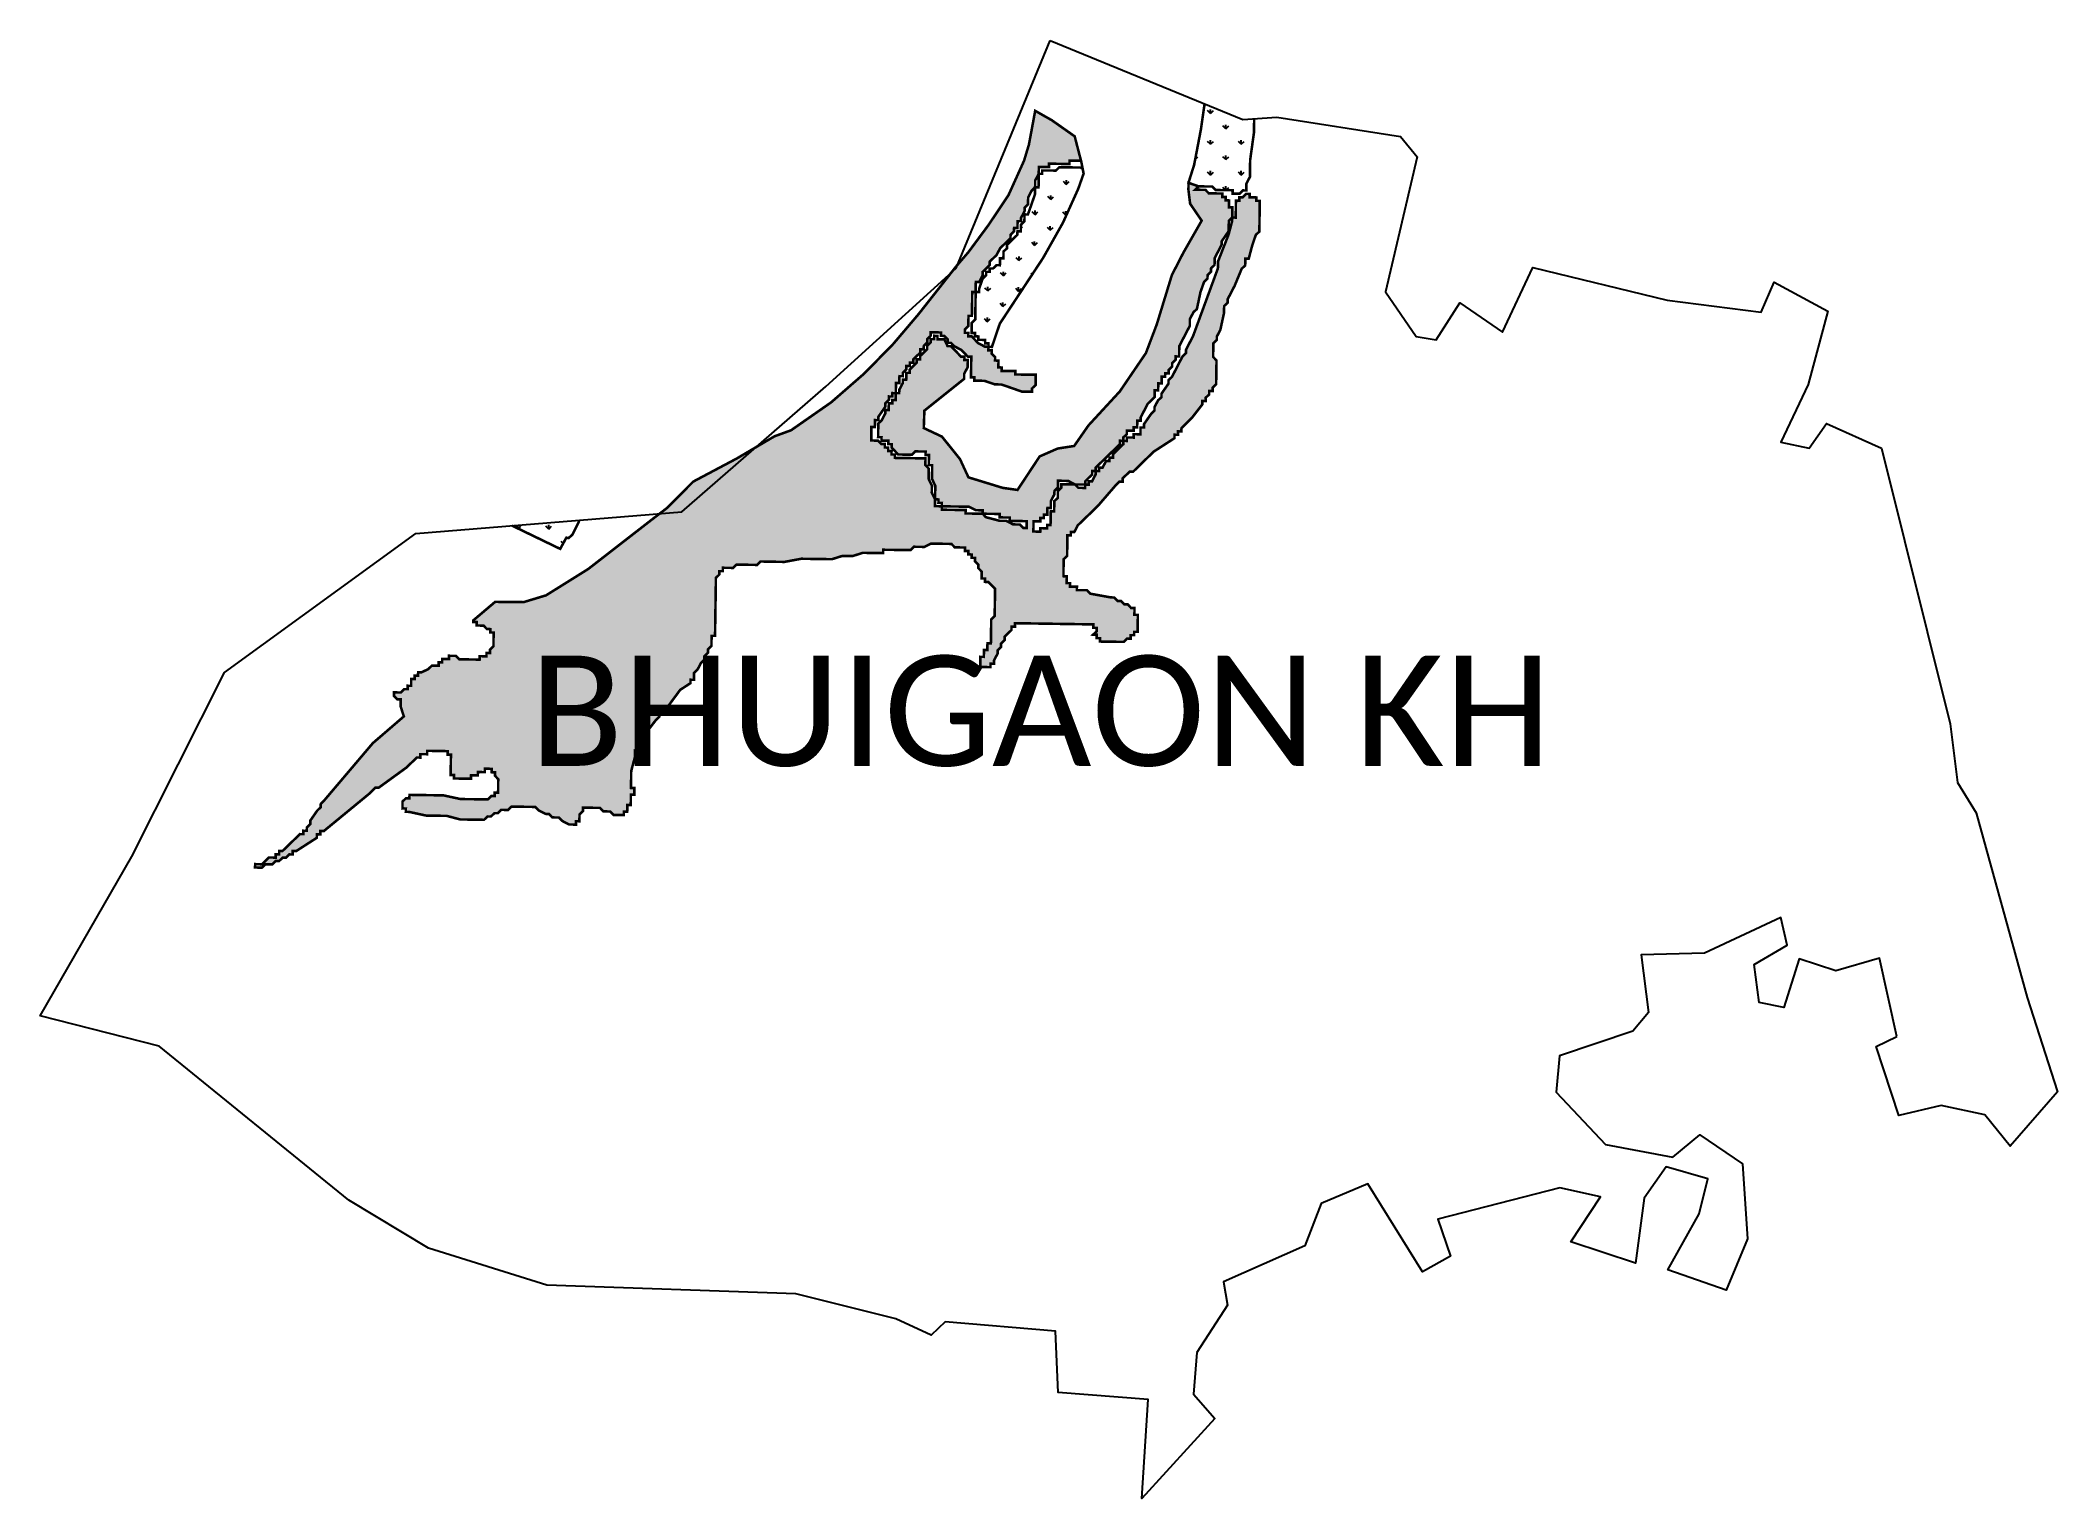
# Model space of a CAD drawing. Header units: metres. Extents: x 264827 to 267181, y 2144719 to 2146420.
import ezdxf

# ---------------------------------------------------------------- set-up
doc = ezdxf.new("R2010")
doc.units = ezdxf.units.M
for name, color, linetype in [('MANGROOVES', 112, 'Continuous'), ('village', 3, 'Continuous'), ('VILLAGE NAME', 250, 'Continuous')]:
    doc.layers.add(name, color=color, linetype=linetype)
doc.styles.get("Standard").update_dxf_attribs({"font": 'simplex.shx'})

msp = doc.modelspace()

# ---------------------------------------------------------------- texts
at = {"layer": 'VILLAGE NAME', "insert": (265398.2, 2145702.5), "char_height": 128.647, "attachment_point": 1}
msp.add_mtext_dynamic_manual_height_columns('{\\fCalibri|b0|i0|c0|p34;BHUIGAON KH}', width=1668.041, gutter_width=643.2, heights=[0], dxfattribs=at)

# ---------------------------------------------------------------- hatches: boundary and pattern name
at = {"layer": 'MANGROOVES'}
h = msp.add_hatch(dxfattribs=at)
h.set_pattern_fill('GRASS', color=256)
h.paths.add_polyline_path([(266243.5, 2146312.7), (266243.6, 2146320.6), (266243.8, 2146328.8), (266230.6, 2146328), (266185.9, 2146346.3), (266181.6, 2146316.5), (266173.7, 2146275.1), (266167.1, 2146254.2), (266179, 2146250), (266183, 2146250), (266186.9, 2146249.9), (266190.9, 2146249.9), (266194.9, 2146249.8), (266198.8, 2146245.8), (266206.7, 2146245.6), (266210.7, 2146245.6), (266218.7, 2146245.5), (266218.6, 2146241.5), (266222.6, 2146241.4), (266226.6, 2146241.4), (266230.6, 2146245.3), (266234.6, 2146245.2), (266234.6, 2146249.2), (266234.7, 2146253.2), (266238.8, 2146261.1), (266239, 2146273), (266239, 2146277), (266239.1, 2146281)])
h = msp.add_hatch(dxfattribs=at)
h.set_pattern_fill('GRASS', color=256, angle=-0.85013)
h.paths.add_polyline_path([(265867.5, 2145892.8), (265867.7, 2145900.7), (265863.8, 2145908.8), (265864, 2145920.7), (265860.1, 2145924.7), (265860.1, 2145928.7), (265860.2, 2145932.7), (265856.2, 2145932.7), (265852.2, 2145932.8), (265848.3, 2145932.8), (265844.3, 2145932.9), (265840.3, 2145933), (265836.3, 2145933), (265832.4, 2145933.1), (265828.4, 2145933.1), (265824.4, 2145933.2), (265824.5, 2145937.2), (265820.5, 2145937.2), (265820.6, 2145941.2), (265816.6, 2145941.3), (265816.6, 2145945.2), (265812.7, 2145945.3), (265812.7, 2145949.3), (265808.7, 2145949.3), (265804.8, 2145953.4), (265800.9, 2145953.4), (265796.9, 2145953.5), (265796.9, 2145957.5), (265797, 2145961.4), (265797.1, 2145965.4), (265797.1, 2145969.4), (265801.1, 2145969.3), (265801.2, 2145973.3), (265801.2, 2145977.3), (265805.2, 2145977.2), (265805.2, 2145981.2), (265813.4, 2145993), (265813.4, 2145997), (265817.5, 2146000.9), (265817.5, 2146004.9), (265821.5, 2146004.8), (265821.6, 2146008.8), (265825.5, 2146008.7), (265825.6, 2146012.7), (265825.7, 2146016.7), (265825.7, 2146020.7), (265829.7, 2146020.6), (265829.7, 2146024.6), (265829.8, 2146028.6), (265833.8, 2146028.5), (265833.8, 2146032.5), (265837.9, 2146036.4), (265837.9, 2146040.4), (265841.9, 2146040.3), (265842, 2146044.3), (265845.9, 2146044.2), (265846, 2146048.2), (265850, 2146052.1), (265854.1, 2146056), (265854.1, 2146060), (265858.1, 2146059.9), (265858.2, 2146063.9), (265862.2, 2146067.8), (265862.3, 2146071.8), (265866.3, 2146075.7), (265866.3, 2146079.7), (265870.3, 2146079.6), (265874.3, 2146079.6), (265878.3, 2146079.5), (265878.2, 2146075.6), (265882.2, 2146075.5), (265886.1, 2146071.5), (265886, 2146067.5), (265890, 2146067.4), (265893.9, 2146063.4), (265901.8, 2146059.3), (265905.7, 2146055.3), (265909.7, 2146051.2), (265913.6, 2146051.2), (265913.6, 2146047.2), (265913.5, 2146043.2), (265913.5, 2146039.2), (265913.4, 2146035.3), (265913.3, 2146031.3), (265913.3, 2146027.3), (265917.3, 2146027.3), (265917.2, 2146023.3), (265921.2, 2146023.2), (265925.1, 2146023.2), (265929.1, 2146023.1), (265941, 2146019), (265945, 2146018.9), (265948.9, 2146018.8), (265960.8, 2146014.7), (265972.7, 2146010.5), (265976.6, 2146010.5), (265980.6, 2146010.4), (265984.6, 2146010.4), (265984.6, 2146014.3), (265988.7, 2146018.2), (265988.7, 2146022.2), (265988.8, 2146026.2), (265988.9, 2146030.2), (265984.9, 2146030.2), (265980.9, 2146030.3), (265973, 2146030.4), (265969, 2146030.5), (265965, 2146030.5), (265965.1, 2146034.5), (265961.1, 2146034.6), (265957.1, 2146034.6), (265953.1, 2146034.7), (265949.2, 2146034.7), (265949.2, 2146038.7), (265945.3, 2146038.8), (265945.3, 2146042.7), (265945.4, 2146046.7), (265941.4, 2146046.8), (265941.5, 2146050.8), (265937.5, 2146054.8), (265937.6, 2146058.8), (265933.6, 2146058.8), (265933.7, 2146062.8), (265929.7, 2146062.9), (265921.8, 2146067), (265917.9, 2146071), (265914, 2146075), (265910, 2146075.1), (265910.1, 2146079.1), (265906.1, 2146079.1), (265906.2, 2146083.1), (265910.2, 2146087), (265910.2, 2146091), (265910.3, 2146095), (265910.4, 2146098.9), (265914.3, 2146098.9), (265914.4, 2146102.9), (265914.5, 2146106.8), (265914.5, 2146110.8), (265914.6, 2146114.8), (265914.6, 2146118.8), (265914.7, 2146122.7), (265914.8, 2146126.7), (265918.7, 2146126.6), (265918.8, 2146130.6), (265918.8, 2146134.6), (265918.9, 2146138.6), (265922.9, 2146138.5), (265927, 2146146.4), (265927, 2146150.4), (265931.1, 2146154.3), (265935.1, 2146158.2), (265935.2, 2146162.2), (265939.2, 2146166.1), (265943.2, 2146170), (265947.3, 2146177.9), (265951.4, 2146181.8), (265959.4, 2146189.7), (265959.5, 2146193.6), (265963.5, 2146197.6), (265963.6, 2146201.5), (265967.5, 2146201.5), (265967.6, 2146205.5), (265967.7, 2146209.4), (265971.6, 2146209.4), (265971.7, 2146213.3), (265975.8, 2146221.2), (265975.8, 2146225.2), (265979.9, 2146229.1), (265979.9, 2146233.1), (265980, 2146237.1), (265984.1, 2146245), (265988.1, 2146248.9), (265988.2, 2146252.9), (265988.2, 2146256.8), (265992.3, 2146264.7), (265992.4, 2146268.7), (265992.5, 2146272.7), (265996.4, 2146272.6), (266000.4, 2146272.6), (266004.4, 2146272.5), (266004.4, 2146276.5), (266008.4, 2146276.4), (266012.4, 2146276.4), (266016.4, 2146276.3), (266020.3, 2146276.2), (266024.3, 2146276.2), (266028.3, 2146276.1), (266028.3, 2146280.1), (266032.3, 2146280), (266036.3, 2146280), (266041.7, 2146279.9), (266034.3, 2146308.4), (266007.6, 2146327.2), (265988.2, 2146338.2), (265980.9, 2146298.8), (265975.2, 2146280), (265957.1, 2146239.9), (265933.7, 2146204.9), (265910.3, 2146173.3), (265896.2, 2146156.9), (265851.9, 2146100.7), (265822.6, 2146066.2), (265788.8, 2146031.7), (265750.1, 2145998), (265703.3, 2145965.4), (265684, 2145958.4), (265639.8, 2145932.4), (265589.1, 2145905.5), (265558.5, 2145874.7), (265541, 2145861.3), (265466.7, 2145803.6), (265417.4, 2145772.8), (265391.2, 2145764.9), (265358, 2145765.2), (265332.6, 2145743.7), (265332.5, 2145741.7), (265336.5, 2145741.6), (265336.5, 2145737.6), (265344.4, 2145737.5), (265348.3, 2145733.5), (265352.3, 2145733.4), (265352.2, 2145729.5), (265356.2, 2145729.4), (265356, 2145713.5), (265352, 2145709.6), (265351.9, 2145705.6), (265347.9, 2145705.7), (265347.9, 2145701.7), (265339.9, 2145701.8), (265339.8, 2145697.8), (265316, 2145698.2), (265312.1, 2145702.2), (265304.1, 2145702.3), (265304.1, 2145698.4), (265296.1, 2145698.5), (265296.1, 2145694.5), (265292.1, 2145694.6), (265292, 2145690.6), (265284.1, 2145690.7), (265280, 2145686.8), (265272, 2145682.9), (265268.1, 2145683), (265268, 2145679), (265264, 2145679.1), (265264, 2145675.1), (265260, 2145675.2), (265259.9, 2145667.2), (265255.9, 2145667.3), (265255.8, 2145663.3), (265251.9, 2145663.3), (265247.8, 2145659.4), (265239.9, 2145659.6), (265239.8, 2145655.6), (265243.7, 2145651.5), (265247.7, 2145651.5), (265247.6, 2145643.5), (265251.4, 2145631.5), (265215.2, 2145600.3), (265158.5, 2145533.5), (265154.5, 2145529.6), (265154.4, 2145525.6), (265150.4, 2145521.7), (265142.2, 2145509.9), (265142.2, 2145505.9), (265138.2, 2145502), (265138.1, 2145498), (265134.1, 2145498.1), (265134.1, 2145494.1), (265130.1, 2145494.2), (265122, 2145486.3), (265114, 2145478.5), (265109.9, 2145474.6), (265105.9, 2145474.6), (265105.9, 2145470.7), (265101.9, 2145470.7), (265101.8, 2145466.8), (265093.9, 2145466.9), (265089.9, 2145463), (265085.8, 2145459), (265077.9, 2145459.2), (265077.8, 2145455.2), (265085.8, 2145455.1), (265089.8, 2145459), (265097.8, 2145458.9), (265101.8, 2145462.8), (265105.8, 2145462.7), (265109.8, 2145466.6), (265113.8, 2145466.6), (265117.8, 2145470.5), (265121.8, 2145470.4), (265121.8, 2145474.4), (265125.8, 2145474.4), (265149.9, 2145489.9), (265150, 2145493.9), (265153.9, 2145493.8), (265154, 2145497.8), (265158, 2145497.7), (265210.3, 2145540.7), (265214.3, 2145544.6), (265218.4, 2145548.5), (265222.3, 2145548.5), (265254.5, 2145571.9), (265266.6, 2145583.6), (265270.6, 2145583.5), (265270.6, 2145587.5), (265278.6, 2145587.4), (265278.6, 2145591.4), (265302.5, 2145591), (265302.4, 2145587), (265306.4, 2145587), (265306, 2145563.1), (265310, 2145563.1), (265310, 2145559.1), (265329.8, 2145558.8), (265329.9, 2145562.8), (265337.8, 2145562.7), (265337.9, 2145566.6), (265345.9, 2145566.5), (265345.9, 2145570.5), (265353.9, 2145570.4), (265353.8, 2145566.4), (265357.8, 2145566.3), (265357.7, 2145562.4), (265361.6, 2145558.3), (265361.4, 2145542.4), (265357.4, 2145542.5), (265357.4, 2145538.5), (265353.4, 2145538.6), (265349.4, 2145534.7), (265317.6, 2145535.1), (265297.7, 2145539.4), (265258, 2145540), (265257.9, 2145536), (265254, 2145536.1), (265249.9, 2145532.2), (265249.8, 2145524.2), (265253.8, 2145524.1), (265253.7, 2145520.2), (265257.7, 2145520.1), (265277.5, 2145515.8), (265301.4, 2145515.5), (265317.2, 2145511.3), (265345, 2145510.9), (265349.1, 2145514.8), (265353, 2145514.7), (265357.1, 2145518.6), (265361, 2145518.6), (265365.1, 2145522.5), (265373, 2145522.4), (265377.1, 2145526.3), (265404.9, 2145525.9), (265408.8, 2145521.8), (265416.7, 2145517.8), (265420.7, 2145517.7), (265424.6, 2145513.7), (265432.5, 2145513.5), (265436.4, 2145509.5), (265444.3, 2145505.4), (265452.3, 2145505.3), (265452.3, 2145509.3), (265456.3, 2145509.2), (265456.4, 2145517.2), (265460.5, 2145521.1), (265460.5, 2145525.1), (265480.4, 2145524.8), (265484.3, 2145520.7), (265492.3, 2145520.6), (265496.2, 2145516.6), (265508.1, 2145516.4), (265508.2, 2145520.4), (265512.1, 2145520.3), (265512.3, 2145528.3), (265516.2, 2145528.2), (265516.4, 2145540.1), (265520.4, 2145540.1), (265520.5, 2145548), (265516.5, 2145548.1), (265516.8, 2145568), (265521, 2145583.8), (265521.2, 2145591.8), (265525.1, 2145591.7), (265525.3, 2145599.6), (265529.3, 2145603.6), (265529.3, 2145607.5), (265533.4, 2145611.5), (265545.5, 2145627.2), (265549.6, 2145631.1), (265549.6, 2145635.1), (265553.6, 2145635), (265573.9, 2145662.5), (265585.9, 2145670.3), (265586, 2145674.3), (265590, 2145674.2), (265590.1, 2145682.2), (265594.1, 2145686.1), (265598.2, 2145694), (265602.3, 2145697.9), (265602.3, 2145701.9), (265606.3, 2145705.8), (265606.4, 2145709.8), (265610.4, 2145713.7), (265610.6, 2145725.6), (265614.6, 2145725.6), (265615.6, 2145793.2), (265619.6, 2145797.1), (265619.7, 2145801), (265623.7, 2145801), (265623.7, 2145805), (265635.6, 2145804.8), (265639.7, 2145808.7), (265663.5, 2145808.3), (265667.6, 2145812.3), (265695.4, 2145811.8), (265715.3, 2145815.5), (265735.2, 2145815.2), (265751.1, 2145815), (265763.1, 2145818.8), (265775, 2145818.6), (265787, 2145822.4), (265810.8, 2145822.1), (265810.9, 2145826), (265842.7, 2145825.6), (265846.7, 2145829.5), (265858.7, 2145829.3), (265866.7, 2145833.2), (265890.5, 2145832.8), (265894.4, 2145828.8), (265906.4, 2145828.6), (265906.3, 2145824.6), (265910.3, 2145824.6), (265910.2, 2145820.6), (265914.2, 2145820.5), (265914.1, 2145816.6), (265918.1, 2145816.5), (265918, 2145812.5), (265922, 2145808.5), (265921.9, 2145804.5), (265925.8, 2145800.5), (265925.7, 2145792.5), (265929.7, 2145792.5), (265929.6, 2145788.5), (265933.6, 2145788.4), (265937.5, 2145784.4), (265941.4, 2145780.4), (265940.9, 2145748.6), (265936.9, 2145744.6), (265936.5, 2145716.8), (265932.5, 2145716.9), (265932.4, 2145708.9), (265928.4, 2145709), (265928.3, 2145701), (265924.3, 2145701.1), (265924.2, 2145689.2), (265936.1, 2145689), (265936.1, 2145693), (265940.1, 2145692.9), (265940.2, 2145696.9), (265944.3, 2145704.8), (265944.3, 2145708.7), (265948.4, 2145712.7), (265948.4, 2145716.6), (265952.5, 2145720.6), (265952.5, 2145724.5), (265960.6, 2145732.4), (265960.6, 2145736.3), (265964.6, 2145736.3), (265964.7, 2145740.3), (266056.1, 2145738.9), (266056, 2145734.9), (266060, 2145734.9), (266060, 2145730.9), (266055.9, 2145727), (266059.9, 2145726.9), (266059.8, 2145722.9), (266063.8, 2145722.9), (266063.8, 2145718.9), (266091.6, 2145718.5), (266095.6, 2145722.4), (266099.6, 2145722.3), (266099.6, 2145726.3), (266103.6, 2145726.3), (266103.7, 2145730.2), (266107.7, 2145730.2), (266108, 2145750.1), (266104, 2145750.1), (266104.1, 2145758.1), (266100.1, 2145758.1), (266096.2, 2145762.2), (266092.2, 2145762.2), (266088.3, 2145766.3), (266084.3, 2145766.3), (266080.4, 2145770.3), (266076.4, 2145770.4), (266052.7, 2145774.7), (266048.7, 2145778.8), (266036.8, 2145778.9), (266036.9, 2145782.9), (266028.9, 2145783), (266029, 2145787), (266025, 2145787.1), (266025.1, 2145795), (266021.2, 2145795.1), (266021.4, 2145815), (266025.5, 2145818.9), (266025.8, 2145842.7), (266029.8, 2145842.7), (266029.9, 2145846.6), (266033.8, 2145846.6), (266037.9, 2145854.5), (266042, 2145858.4), (266054.1, 2145870.1), (266058.1, 2145874.1), (266062.1, 2145878), (266082.4, 2145901.5), (266086.4, 2145905.5), (266090.4, 2145905.4), (266090.4, 2145909.4), (266098.5, 2145917.2), (266102.5, 2145917.1), (266122.6, 2145936.7), (266126.7, 2145940.6), (266150.8, 2145956.2), (266150.8, 2145960.2), (266154.8, 2145960.1), (266154.9, 2145964.1), (266158.8, 2145964), (266158.9, 2145968), (266171, 2145979.8), (266183.2, 2145995.5), (266183.2, 2145999.5), (266187.2, 2145999.4), (266187.2, 2146003.4), (266191.3, 2146007.3), (266191.3, 2146011.3), (266195.3, 2146011.2), (266195.4, 2146015.2), (266199.4, 2146019.1), (266199.8, 2146046.9), (266195.9, 2146051), (266196.1, 2146066.9), (266200.2, 2146070.8), (266200.2, 2146074.8), (266204.3, 2146082.6), (266208.6, 2146102.5), (266208.7, 2146110.4), (266212.8, 2146114.3), (266212.8, 2146118.3), (266221, 2146134.1), (266229.2, 2146153.9), (266233.3, 2146157.8), (266233.4, 2146165.7), (266237.4, 2146165.7), (266241.6, 2146181.5), (266245.7, 2146193.4), (266249.8, 2146197.3), (266250.3, 2146233.1), (266246.3, 2146233.1), (266246.4, 2146237.1), (266238.4, 2146237.2), (266238.5, 2146241.2), (266234.5, 2146241.3), (266230.5, 2146237.3), (266226.5, 2146237.4), (266226.4, 2146233.4), (266222.5, 2146233.5), (266222.4, 2146229.5), (266222.4, 2146225.5), (266222.3, 2146221.6), (266222.2, 2146217.6), (266222.2, 2146213.6), (266218.2, 2146213.7), (266218.1, 2146209.7), (266213.9, 2146193.8), (266201.5, 2146162.2), (266201.5, 2146158.2), (266201.4, 2146154.3), (266172.4, 2146075.2), (266168.3, 2146067.3), (266164.2, 2146059.4), (266164.2, 2146055.4), (266160.1, 2146051.5), (266156, 2146043.6), (266147.9, 2146027.8), (266143.8, 2146023.9), (266143.8, 2146019.9), (266135.6, 2146008.1), (266135.6, 2146004.1), (266131.5, 2146000.2), (266127.4, 2145992.3), (266127.4, 2145988.4), (266123.4, 2145984.4), (266115.2, 2145972.6), (266115.2, 2145968.7), (266111.2, 2145968.7), (266111.1, 2145964.7), (266111.1, 2145960.8), (266107.1, 2145960.8), (266103.1, 2145960.9), (266103.1, 2145956.9), (266099.1, 2145957), (266095.1, 2145957), (266095.1, 2145953), (266091.1, 2145953.1), (266091, 2145949.1), (266087, 2145945.2), (266083, 2145941.3), (266078.9, 2145937.4), (266078.9, 2145933.4), (266074.9, 2145933.5), (266074.8, 2145929.5), (266070.9, 2145929.5), (266066.8, 2145921.7), (266062.8, 2145921.7), (266062.7, 2145917.7), (266058.8, 2145917.8), (266058.7, 2145913.8), (266054.6, 2145905.9), (266050.6, 2145906), (266050.6, 2145902), (266046.6, 2145902.1), (266046.5, 2145898.1), (266042.6, 2145898.2), (266038.6, 2145898.2), (266034.7, 2145902.2), (266030.7, 2145902.3), (266026.7, 2145902.4), (266022.7, 2145902.4), (266018.8, 2145902.5), (266018.7, 2145898.5), (266014.7, 2145894.6), (266014.6, 2145886.6), (266010.5, 2145882.7), (266010.5, 2145878.7), (266010.4, 2145874.8), (266010.3, 2145870.8), (266006.4, 2145870.9), (266006.3, 2145866.9), (266006.3, 2145862.9), (266006.2, 2145858.9), (266006.1, 2145855), (266002.2, 2145855), (266002.1, 2145851), (265998.1, 2145851.1), (265994.2, 2145851.2), (265994.1, 2145847.2), (265990.1, 2145847.2), (265986.1, 2145847.3), (265986.3, 2145859.2), (265990.3, 2145859.2), (265994.3, 2145859.1), (265994.3, 2145863.1), (265998.3, 2145863), (265998.4, 2145867), (266002.3, 2145866.9), (266002.4, 2145870.9), (266002.5, 2145874.9), (266006.4, 2145874.8), (266006.5, 2145878.8), (266006.5, 2145882.8), (266010.6, 2145890.7), (266010.7, 2145894.7), (266014.7, 2145898.6), (266014.8, 2145902.5), (266014.9, 2145906.5), (266018.8, 2145906.5), (266022.8, 2145906.4), (266026.8, 2145906.3), (266034.7, 2145902.2), (266038.6, 2145902.2), (266042.6, 2145902.1), (266046.6, 2145902.1), (266046.7, 2145906), (266050.7, 2145910), (266054.7, 2145913.9), (266054.8, 2145917.9), (266058.8, 2145917.8), (266058.8, 2145921.8), (266062.8, 2145925.7), (266083, 2145945.3), (266087.1, 2145949.2), (266087.1, 2145953.2), (266091.1, 2145953.1), (266091.1, 2145957.1), (266095.2, 2145961), (266095.2, 2145965), (266099.2, 2145964.9), (266103.2, 2145964.9), (266103.2, 2145968.8), (266107.2, 2145968.8), (266107.3, 2145972.7), (266107.3, 2145976.7), (266111.3, 2145976.7), (266111.4, 2145980.6), (266119.6, 2145996.4), (266123.6, 2146000.3), (266127.6, 2146004.3), (266127.7, 2146012.2), (266131.7, 2146012.1), (266131.8, 2146016.1), (266131.8, 2146020.1), (266135.8, 2146020), (266135.9, 2146024), (266135.9, 2146028), (266139.9, 2146027.9), (266140, 2146031.9), (266143.9, 2146031.8), (266144, 2146035.8), (266148, 2146039.7), (266148.1, 2146043.7), (266152.1, 2146047.6), (266152.2, 2146051.6), (266156.2, 2146051.5), (266156.2, 2146055.5), (266156.3, 2146059.5), (266156.3, 2146063.5), (266160.4, 2146071.4), (266168.6, 2146087.2), (266168.7, 2146091.1), (266168.7, 2146095.1), (266172.8, 2146103), (266176.9, 2146106.9), (266181.1, 2146126.7), (266185.3, 2146138.6), (266189.3, 2146142.5), (266189.4, 2146146.5), (266193.4, 2146150.4), (266193.5, 2146154.4), (266197.5, 2146158.3), (266197.6, 2146162.3), (266197.6, 2146166.2), (266205.8, 2146182), (266205.9, 2146186), (266214, 2146197.8), (266214, 2146201.8), (266214.1, 2146205.8), (266214.2, 2146209.7), (266218.2, 2146213.7), (266218.3, 2146217.6), (266218.3, 2146221.6), (266218.4, 2146225.6), (266214.4, 2146225.6), (266214.5, 2146229.6), (266214.5, 2146233.6), (266210.5, 2146233.7), (266210.6, 2146237.6), (266206.6, 2146237.7), (266206.7, 2146241.7), (266202.7, 2146241.7), (266198.7, 2146241.8), (266190.8, 2146241.9), (266186.9, 2146245.9), (266182.9, 2146246), (266178.9, 2146246.1), (266174.9, 2146246.1), (266179, 2146250), (266167.1, 2146254.2), (266167.1, 2146250.2), (266167, 2146246.2), (266169, 2146229.8), (266182.5, 2146210), (266161.1, 2146172.6), (266147.7, 2146146.5), (266130.1, 2146089), (266117.4, 2146055.5), (266087, 2146010.8), (266050.4, 2145971.1), (266033.7, 2145947.1), (266014.4, 2145944.1), (265993.4, 2145934.9), (265967.6, 2145895.8), (265950.4, 2145898.2), (265910.3, 2145910.5), (265900.5, 2145931.7), (265879.4, 2145958), (265858.2, 2145968), (265858.9, 2145988.3), (265905.3, 2146025.4), (265905.3, 2146027.4), (265905.4, 2146031.4), (265909.5, 2146039.3), (265909.5, 2146043.3), (265909.6, 2146047.3), (265905.6, 2146047.3), (265905.7, 2146051.3), (265901.7, 2146051.3), (265893.9, 2146059.4), (265890, 2146063.5), (265886, 2146063.5), (265882.1, 2146071.5), (265878.2, 2146071.6), (265874.2, 2146071.6), (265874.2, 2146075.6), (265870.3, 2146075.7), (265870.2, 2146071.7), (265866.2, 2146071.8), (265866.2, 2146067.8), (265862.1, 2146063.9), (265862.1, 2146059.9), (265858, 2146056), (265854, 2146052.1), (265853.9, 2146048.1), (265850, 2146048.1), (265849.9, 2146044.2), (265845.9, 2146040.2), (265841.8, 2146036.3), (265841.8, 2146032.4), (265837.8, 2146032.4), (265837.8, 2146028.4), (265837.7, 2146024.5), (265833.7, 2146024.5), (265833.7, 2146020.5), (265829.6, 2146012.7), (265829.5, 2146008.7), (265825.5, 2146008.7), (265825.5, 2146004.8), (265825.4, 2146000.8), (265821.4, 2146000.8), (265821.4, 2145996.9), (265817.4, 2145996.9), (265817.3, 2145993), (265817.3, 2145989), (265813.3, 2145989), (265813.3, 2145985.1), (265809.2, 2145977.2), (265805.1, 2145973.3), (265805.1, 2145969.3), (265805, 2145965.3), (265805, 2145961.3), (265804.9, 2145957.4), (265808.9, 2145957.3), (265808.8, 2145953.3), (265812.8, 2145953.3), (265816.8, 2145953.2), (265816.7, 2145949.2), (265820.7, 2145949.2), (265820.6, 2145945.2), (265824.5, 2145941.2), (265828.4, 2145937.1), (265832.4, 2145937.1), (265836.4, 2145937), (265844.3, 2145936.9), (265848.4, 2145940.8), (265852.4, 2145940.7), (265856.3, 2145940.7), (265860.3, 2145940.6), (265860.2, 2145936.6), (265864.2, 2145936.6), (265864.2, 2145932.6), (265864.1, 2145928.6), (265864, 2145924.7), (265868, 2145924.6), (265868, 2145920.6), (265867.8, 2145912.7), (265867.8, 2145908.7), (265871.6, 2145900.7), (265871.6, 2145896.7), (265871.5, 2145892.7), (265871.5, 2145888.8), (265871.4, 2145884.8), (265875.4, 2145884.7), (265875.3, 2145880.8), (265879.3, 2145880.7), (265879.2, 2145876.7), (265883.2, 2145876.7), (265887.2, 2145876.6), (265891.2, 2145876.5), (265895.1, 2145876.5), (265899.1, 2145876.4), (265903.1, 2145876.4), (265907.1, 2145876.3), (265911, 2145876.2), (265918.9, 2145872.2), (265922.9, 2145872.1), (265926.9, 2145872), (265926.8, 2145868.1), (265930.8, 2145868), (265934.8, 2145867.9), (265938.7, 2145867.9), (265942.7, 2145867.8), (265946.7, 2145867.8), (265946.6, 2145863.8), (265950.6, 2145863.7), (265954.6, 2145863.7), (265958.6, 2145863.6), (265958.5, 2145859.6), (265962.5, 2145859.6), (265966.4, 2145859.5), (265970.4, 2145859.5), (265974.4, 2145859.4), (265978.4, 2145859.3), (265978.3, 2145855.4), (265978.3, 2145851.4), (265974.3, 2145851.5), (265970.4, 2145855.5), (265966.4, 2145855.5), (265962.4, 2145855.6), (265954.5, 2145859.7), (265950.5, 2145859.8), (265946.6, 2145859.8), (265930.7, 2145864), (265926.8, 2145868.1), (265922.8, 2145868.1), (265910.9, 2145868.3), (265906.9, 2145868.4), (265907, 2145872.3), (265903, 2145872.4), (265899.1, 2145872.4), (265895.1, 2145872.5), (265891.1, 2145872.6), (265887.1, 2145872.6), (265883.2, 2145872.7), (265879.2, 2145872.7), (265879.2, 2145876.7), (265875.3, 2145876.8), (265871.3, 2145876.8), (265871.3, 2145880.8), (265871.4, 2145884.8)])
h = msp.add_hatch(dxfattribs=at)
h.set_pattern_fill('GRASS', color=256, angle=-0.85013)
h.paths.add_polyline_path([(266038.5, 2146247.3), (266044.7, 2146264.9), (266043.4, 2146271.9), (266040.2, 2146272), (266036.2, 2146272), (266032.2, 2146272.1), (266028.2, 2146272.2), (266024.3, 2146272.2), (266020.3, 2146272.3), (266016.3, 2146272.3), (266012.3, 2146268.4), (266008.3, 2146268.5), (266004.3, 2146268.5), (266000.3, 2146268.6), (265996.4, 2146268.6), (265996.3, 2146264.7), (265992.3, 2146264.7), (265992.3, 2146260.8), (265992.2, 2146256.8), (265992.2, 2146252.8), (265992.1, 2146248.8), (265988.1, 2146248.9), (265988.1, 2146244.9), (265988, 2146240.9), (265983.9, 2146229.1), (265979.7, 2146217.2), (265975.7, 2146217.3), (265975.7, 2146213.3), (265975.6, 2146209.3), (265971.6, 2146205.4), (265971.5, 2146201.4), (265971.5, 2146197.4), (265967.5, 2146197.5), (265967.4, 2146193.5), (265963.4, 2146189.6), (265959.4, 2146185.7), (265955.3, 2146181.8), (265955.3, 2146177.8), (265951.2, 2146173.9), (265951.2, 2146169.9), (265951.1, 2146165.9), (265947.1, 2146166), (265947.1, 2146162), (265947, 2146158), (265943, 2146158.1), (265939, 2146154.2), (265935, 2146154.2), (265935, 2146150.3), (265931, 2146150.3), (265930.9, 2146146.3), (265926.9, 2146142.4), (265922.8, 2146130.6), (265922.7, 2146126.6), (265918.7, 2146126.6), (265918.7, 2146122.7), (265918.6, 2146118.7), (265918.5, 2146114.7), (265918.5, 2146110.7), (265918.4, 2146102.8), (265918.3, 2146098.8), (265918.3, 2146094.8), (265914.2, 2146090.9), (265914.2, 2146087), (265914.1, 2146083), (265914, 2146079), (265918, 2146078.9), (265918, 2146075), (265921.9, 2146074.9), (265921.9, 2146070.9), (265925.8, 2146070.9), (265929.8, 2146070.8), (265929.8, 2146066.8), (265933.7, 2146066.8), (265933.7, 2146062.8), (265937.7, 2146062.7), (265946.9, 2146089.8), (265997.5, 2146166.6), (266020.6, 2146207.6)])
h = msp.add_hatch(dxfattribs=at)
h.set_pattern_fill('GRASS', color=256)
h.paths.add_polyline_path([(265455.5, 2145858.4), (265456.4, 2145860.6), (265377.6, 2145854.2), (265433.9, 2145827), (265441.1, 2145840.1), (265443.6, 2145839.6), (265448, 2145843.4)])

# ---------------------------------------------------------------- linework, layer by layer
at = {"layer": 'MANGROOVES', "const_width": 2.98}
for points in [[(265606.4, 2145709.8), (265610.4, 2145713.7), (265610.6, 2145725.6), (265614.6, 2145725.6), (265615.6, 2145793.2), (265619.6, 2145797.1), (265619.7, 2145801), (265623.7, 2145801), (265623.7, 2145805), (265635.6, 2145804.8), (265639.7, 2145808.7), (265663.5, 2145808.3), (265667.6, 2145812.3), (265695.4, 2145811.8), (265715.3, 2145815.5), (265735.2, 2145815.2), (265751.1, 2145815), (265763.1, 2145818.8), (265775, 2145818.6), (265787, 2145822.4), (265810.8, 2145822.1), (265810.9, 2145826), (265842.7, 2145825.6), (265846.7, 2145829.5), (265858.7, 2145829.3), (265866.7, 2145833.2), (265890.5, 2145832.8), (265894.4, 2145828.8), (265906.4, 2145828.6), (265906.3, 2145824.6), (265910.3, 2145824.6), (265910.2, 2145820.6), (265914.2, 2145820.5), (265914.1, 2145816.6), (265918.1, 2145816.5), (265918, 2145812.5), (265922, 2145808.5), (265921.9, 2145804.5), (265925.8, 2145800.5), (265925.7, 2145792.5), (265929.7, 2145792.5), (265929.6, 2145788.5), (265933.6, 2145788.4), (265937.5, 2145784.4), (265941.4, 2145780.4), (265940.9, 2145748.6), (265936.9, 2145744.6), (265936.5, 2145716.8), (265932.5, 2145716.9), (265932.4, 2145708.9), (265928.4, 2145709), (265928.3, 2145701), (265924.3, 2145701.1), (265924.2, 2145689.2), (265936.1, 2145689), (265936.1, 2145693), (265940.1, 2145692.9), (265940.2, 2145696.9), (265944.3, 2145704.8), (265944.3, 2145708.7), (265948.4, 2145712.7), (265948.4, 2145716.6), (265952.5, 2145720.6), (265952.5, 2145724.5), (265960.6, 2145732.4), (265960.6, 2145736.3), (265964.6, 2145736.3), (265964.7, 2145740.3), (266056.1, 2145738.9), (266056, 2145734.9), (266060, 2145734.9), (266060, 2145730.9), (266055.9, 2145727), (266059.9, 2145726.9), (266059.8, 2145722.9), (266063.8, 2145722.9), (266063.8, 2145718.9), (266091.6, 2145718.5), (266095.6, 2145722.4), (266099.6, 2145722.3), (266099.6, 2145726.3), (266103.6, 2145726.3), (266103.7, 2145730.2), (266107.7, 2145730.2), (266108, 2145750.1), (266104, 2145750.1), (266104.1, 2145758.1), (266100.1, 2145758.1), (266096.2, 2145762.2), (266092.2, 2145762.2), (266088.3, 2145766.3), (266084.3, 2145766.3), (266080.4, 2145770.3), (266076.4, 2145770.4), (266052.7, 2145774.7), (266048.7, 2145778.8), (266036.8, 2145778.9), (266036.9, 2145782.9), (266028.9, 2145783), (266029, 2145787), (266025, 2145787.1), (266025.1, 2145795), (266021.2, 2145795.1), (266021.4, 2145815), (266025.5, 2145818.9), (266025.8, 2145842.7), (266029.8, 2145842.7), (266029.9, 2145846.6), (266033.8, 2145846.6), (266037.9, 2145854.5), (266042, 2145858.4), (266054.1, 2145870.1), (266058.1, 2145874.1), (266062.1, 2145878), (266082.4, 2145901.5), (266086.4, 2145905.5), (266090.4, 2145905.4), (266090.4, 2145909.4), (266098.5, 2145917.2), (266102.5, 2145917.1), (266122.6, 2145936.7), (266126.7, 2145940.6), (266150.8, 2145956.2), (266150.8, 2145960.2), (266154.8, 2145960.1), (266154.9, 2145964.1), (266158.8, 2145964), (266158.9, 2145968), (266171, 2145979.8), (266183.2, 2145995.5), (266183.2, 2145999.5), (266187.2, 2145999.4), (266187.2, 2146003.4), (266191.3, 2146007.3), (266191.3, 2146011.3), (266195.3, 2146011.2), (266195.4, 2146015.2), (266199.4, 2146019.1), (266199.8, 2146046.9), (266195.9, 2146051), (266196.1, 2146066.9), (266200.2, 2146070.8), (266200.2, 2146074.8), (266204.3, 2146082.6), (266208.6, 2146102.5), (266208.7, 2146110.4), (266212.8, 2146114.3), (266212.8, 2146118.3), (266221, 2146134.1), (266229.2, 2146153.9), (266233.3, 2146157.8), (266233.4, 2146165.7), (266237.4, 2146165.7), (266241.6, 2146181.5), (266245.7, 2146193.4), (266249.8, 2146197.3), (266250.3, 2146233.1), (266246.3, 2146233.1), (266246.4, 2146237.1), (266238.4, 2146237.2), (266238.5, 2146241.2), (266234.5, 2146241.3), (266230.5, 2146237.3), (266226.5, 2146237.4), (266226.4, 2146233.4), (266222.5, 2146233.5), (266222.4, 2146229.5), (266222.4, 2146225.5), (266222.3, 2146221.6), (266222.2, 2146217.6), (266222.2, 2146213.6), (266218.2, 2146213.7), (266218.1, 2146209.7), (266213.9, 2146193.8), (266201.5, 2146162.2), (266201.5, 2146158.2), (266201.4, 2146154.3), (266172.4, 2146075.2), (266168.3, 2146067.3), (266164.2, 2146059.4), (266164.2, 2146055.4), (266160.1, 2146051.5), (266156, 2146043.6), (266147.9, 2146027.8), (266143.8, 2146023.9), (266143.8, 2146019.9), (266135.6, 2146008.1), (266135.6, 2146004.1), (266131.5, 2146000.2), (266127.4, 2145992.3), (266127.4, 2145988.4), (266123.4, 2145984.4), (266115.2, 2145972.6), (266115.2, 2145968.7), (266111.2, 2145968.7), (266111.1, 2145964.7), (266111.1, 2145960.8), (266107.1, 2145960.8), (266103.1, 2145960.9), (266103.1, 2145956.9), (266099.1, 2145957), (266095.1, 2145957), (266095.1, 2145953), (266091.1, 2145953.1), (266091, 2145949.1), (266087, 2145945.2), (266083, 2145941.3), (266078.9, 2145937.4), (266078.9, 2145933.4), (266074.9, 2145933.5), (266074.8, 2145929.5), (266070.9, 2145929.5), (266066.8, 2145921.7), (266062.8, 2145921.7), (266062.7, 2145917.7), (266058.8, 2145917.8), (266058.7, 2145913.8), (266054.6, 2145905.9), (266050.6, 2145906), (266050.6, 2145902), (266046.6, 2145902.1), (266046.5, 2145898.1), (266042.6, 2145898.2), (266038.6, 2145898.2), (266034.7, 2145902.2), (266030.7, 2145902.3), (266026.7, 2145902.4), (266022.7, 2145902.4), (266018.8, 2145902.5), (266018.7, 2145898.5), (266014.7, 2145894.6), (266014.6, 2145886.6), (266010.5, 2145882.7), (266010.5, 2145878.7), (266010.4, 2145874.8), (266010.3, 2145870.8), (266006.4, 2145870.9), (266006.3, 2145866.9), (266006.3, 2145862.9), (266006.2, 2145858.9), (266006.1, 2145855), (266002.2, 2145855), (266002.1, 2145851), (265998.1, 2145851.1), (265994.2, 2145851.2), (265994.1, 2145847.2), (265990.1, 2145847.2), (265986.1, 2145847.3), (265986.3, 2145859.2), (265990.3, 2145859.2), (265994.3, 2145859.1), (265994.3, 2145863.1), (265998.3, 2145863), (265998.4, 2145867), (266002.3, 2145866.9), (266002.4, 2145870.9), (266002.5, 2145874.9), (266006.4, 2145874.8), (266006.5, 2145878.8), (266006.5, 2145882.8), (266010.6, 2145890.7), (266010.7, 2145894.7), (266014.7, 2145898.6), (266014.8, 2145902.5), (266014.9, 2145906.5), (266018.8, 2145906.5), (266022.8, 2145906.4), (266026.8, 2145906.3), (266034.7, 2145902.2), (266038.6, 2145902.2), (266042.6, 2145902.1), (266046.6, 2145902.1), (266046.7, 2145906), (266050.7, 2145910), (266054.7, 2145913.9), (266054.8, 2145917.9), (266058.8, 2145917.8), (266058.8, 2145921.8), (266062.8, 2145925.7), (266083, 2145945.3), (266087.1, 2145949.2), (266087.1, 2145953.2), (266091.1, 2145953.1), (266091.1, 2145957.1), (266095.2, 2145961), (266095.2, 2145965), (266099.2, 2145964.9), (266103.2, 2145964.9), (266103.2, 2145968.8), (266107.2, 2145968.8), (266107.3, 2145972.7), (266107.3, 2145976.7), (266111.3, 2145976.7), (266111.4, 2145980.6), (266119.6, 2145996.4), (266123.6, 2146000.3), (266127.6, 2146004.3), (266127.7, 2146012.2), (266131.7, 2146012.1), (266131.8, 2146016.1), (266131.8, 2146020.1), (266135.8, 2146020), (266135.9, 2146024), (266135.9, 2146028), (266139.9, 2146027.9), (266140, 2146031.9), (266143.9, 2146031.8), (266144, 2146035.8), (266148, 2146039.7), (266148.1, 2146043.7), (266152.1, 2146047.6), (266152.2, 2146051.6), (266156.2, 2146051.5), (266156.2, 2146055.5), (266156.3, 2146059.5), (266156.3, 2146063.5), (266160.4, 2146071.4), (266168.6, 2146087.2), (266168.7, 2146091.1), (266168.7, 2146095.1), (266172.8, 2146103), (266176.9, 2146106.9), (266181.1, 2146126.7), (266185.3, 2146138.6), (266189.3, 2146142.5), (266189.4, 2146146.5), (266193.4, 2146150.4), (266193.5, 2146154.4), (266197.5, 2146158.3), (266197.6, 2146162.3), (266197.6, 2146166.2), (266205.8, 2146182), (266205.9, 2146186), (266214, 2146197.8), (266214, 2146201.8), (266214.1, 2146205.8), (266214.2, 2146209.7), (266218.2, 2146213.7), (266218.3, 2146217.6), (266218.3, 2146221.6), (266218.4, 2146225.6), (266214.4, 2146225.6), (266214.5, 2146229.6), (266214.5, 2146233.6), (266210.5, 2146233.7), (266210.6, 2146237.6), (266206.6, 2146237.7), (266206.7, 2146241.7), (266202.7, 2146241.7), (266198.7, 2146241.8), (266190.8, 2146241.9), (266186.9, 2146245.9), (266182.9, 2146246), (266178.9, 2146246.1), (266174.9, 2146246.1), (266179, 2146250), (266167.1, 2146254.2), (266167.1, 2146250.2), (266167, 2146246.2), (266169, 2146229.8), (266182.5, 2146210), (266161.1, 2146172.6), (266147.7, 2146146.5), (266130.1, 2146089), (266117.4, 2146055.5), (266087, 2146010.8), (266050.4, 2145971.1), (266033.7, 2145947.1), (266014.4, 2145944.1), (265993.4, 2145934.9), (265967.6, 2145895.8), (265950.4, 2145898.2), (265910.3, 2145910.5), (265900.5, 2145931.7), (265879.4, 2145958), (265858.2, 2145968), (265858.9, 2145988.3), (265905.3, 2146025.4), (265905.3, 2146027.4), (265905.4, 2146031.4), (265909.5, 2146039.3), (265909.5, 2146043.3), (265909.6, 2146047.3), (265905.6, 2146047.3), (265905.7, 2146051.3), (265901.7, 2146051.3), (265893.9, 2146059.4), (265890, 2146063.5), (265886, 2146063.5), (265882.1, 2146071.5), (265878.2, 2146071.6), (265874.2, 2146071.6), (265874.2, 2146075.6), (265870.3, 2146075.7), (265870.2, 2146071.7), (265866.2, 2146071.8), (265866.2, 2146067.8), (265862.1, 2146063.9), (265862.1, 2146059.9), (265858, 2146056), (265854, 2146052.1), (265853.9, 2146048.1), (265850, 2146048.1), (265849.9, 2146044.2), (265845.9, 2146040.2), (265841.8, 2146036.3), (265841.8, 2146032.4), (265837.8, 2146032.4), (265837.8, 2146028.4), (265837.7, 2146024.5), (265833.7, 2146024.5), (265833.7, 2146020.5), (265829.6, 2146012.7), (265829.5, 2146008.7), (265825.5, 2146008.7), (265825.5, 2146004.8), (265825.4, 2146000.8), (265821.4, 2146000.8), (265821.4, 2145996.9), (265817.4, 2145996.9), (265817.3, 2145993), (265817.3, 2145989), (265813.3, 2145989), (265813.3, 2145985.1), (265809.2, 2145977.2), (265805.1, 2145973.3), (265805.1, 2145969.3), (265805, 2145965.3), (265805, 2145961.3), (265804.9, 2145957.4), (265808.9, 2145957.3), (265808.8, 2145953.3), (265812.8, 2145953.3), (265816.8, 2145953.2), (265816.7, 2145949.2), (265820.7, 2145949.2), (265820.6, 2145945.2), (265824.5, 2145941.2), (265828.4, 2145937.1), (265832.4, 2145937.1), (265836.4, 2145937), (265844.3, 2145936.9), (265848.4, 2145940.8), (265852.4, 2145940.7), (265856.3, 2145940.7), (265860.3, 2145940.6), (265860.2, 2145936.6), (265864.2, 2145936.6), (265864.2, 2145932.6), (265864.1, 2145928.6), (265864, 2145924.7), (265868, 2145924.6), (265868, 2145920.6), (265867.8, 2145912.7), (265867.8, 2145908.7), (265871.6, 2145900.7), (265871.6, 2145896.7), (265871.5, 2145892.7), (265871.5, 2145888.8), (265871.4, 2145884.8), (265875.4, 2145884.7), (265875.3, 2145880.8), (265879.3, 2145880.7), (265879.2, 2145876.7), (265883.2, 2145876.7), (265887.2, 2145876.6), (265891.2, 2145876.5), (265895.1, 2145876.5), (265899.1, 2145876.4), (265903.1, 2145876.4), (265907.1, 2145876.3), (265911, 2145876.2), (265918.9, 2145872.2), (265922.9, 2145872.1), (265926.9, 2145872), (265926.8, 2145868.1), (265930.8, 2145868), (265934.8, 2145867.9), (265938.7, 2145867.9), (265942.7, 2145867.8), (265946.7, 2145867.8), (265946.6, 2145863.8), (265950.6, 2145863.7), (265954.6, 2145863.7), (265958.6, 2145863.6), (265958.5, 2145859.6), (265962.5, 2145859.6), (265966.4, 2145859.5), (265970.4, 2145859.5), (265974.4, 2145859.4), (265978.4, 2145859.3), (265978.3, 2145855.4), (265978.3, 2145851.4), (265974.3, 2145851.5), (265970.4, 2145855.5), (265966.4, 2145855.5), (265962.4, 2145855.6), (265954.5, 2145859.7), (265950.5, 2145859.8), (265946.6, 2145859.8), (265930.7, 2145864), (265926.8, 2145868.1), (265922.8, 2145868.1), (265910.9, 2145868.3), (265906.9, 2145868.4), (265907, 2145872.3), (265903, 2145872.4), (265899.1, 2145872.4), (265895.1, 2145872.5), (265891.1, 2145872.6), (265887.1, 2145872.6), (265883.2, 2145872.7), (265879.2, 2145872.7), (265879.2, 2145876.7), (265875.3, 2145876.8), (265871.3, 2145876.8), (265871.3, 2145880.8), (265871.4, 2145884.8), (265867.5, 2145892.8), (265867.7, 2145900.7), (265863.8, 2145908.8), (265864, 2145920.7), (265860.1, 2145924.7), (265860.1, 2145928.7), (265860.2, 2145932.7), (265856.2, 2145932.7), (265852.2, 2145932.8), (265848.3, 2145932.8), (265844.3, 2145932.9), (265840.3, 2145933), (265836.3, 2145933), (265832.4, 2145933.1), (265828.4, 2145933.1), (265824.4, 2145933.2), (265824.5, 2145937.2), (265820.5, 2145937.2), (265820.6, 2145941.2), (265816.6, 2145941.3), (265816.6, 2145945.2), (265812.7, 2145945.3), (265812.7, 2145949.3), (265808.7, 2145949.3), (265804.8, 2145953.4), (265800.9, 2145953.4), (265796.9, 2145953.5), (265796.9, 2145957.5), (265797, 2145961.4), (265797.1, 2145965.4), (265797.1, 2145969.4), (265801.1, 2145969.3), (265801.2, 2145973.3), (265801.2, 2145977.3), (265805.2, 2145977.2), (265805.2, 2145981.2), (265813.4, 2145993), (265813.4, 2145997), (265817.5, 2146000.9), (265817.5, 2146004.9), (265821.5, 2146004.8), (265821.6, 2146008.8), (265825.5, 2146008.7), (265825.6, 2146012.7), (265825.7, 2146016.7), (265825.7, 2146020.7), (265829.7, 2146020.6), (265829.7, 2146024.6), (265829.8, 2146028.6), (265833.8, 2146028.5), (265833.8, 2146032.5), (265837.9, 2146036.4), (265837.9, 2146040.4), (265841.9, 2146040.3), (265842, 2146044.3), (265845.9, 2146044.2), (265846, 2146048.2), (265850, 2146052.1), (265854.1, 2146056), (265854.1, 2146060), (265858.1, 2146059.9), (265858.2, 2146063.9), (265862.2, 2146067.8), (265862.3, 2146071.8), (265866.3, 2146075.7), (265866.3, 2146079.7), (265870.3, 2146079.6), (265874.3, 2146079.6), (265878.3, 2146079.5), (265878.2, 2146075.6), (265882.2, 2146075.5), (265886.1, 2146071.5), (265886, 2146067.5), (265890, 2146067.4), (265893.9, 2146063.4), (265901.8, 2146059.3), (265905.7, 2146055.3), (265909.7, 2146051.2), (265913.6, 2146051.2), (265913.6, 2146047.2), (265913.5, 2146043.2), (265913.5, 2146039.2), (265913.4, 2146035.3), (265913.3, 2146031.3), (265913.3, 2146027.3), (265917.3, 2146027.3), (265917.2, 2146023.3), (265921.2, 2146023.2), (265925.1, 2146023.2), (265929.1, 2146023.1), (265941, 2146019), (265945, 2146018.9), (265948.9, 2146018.8), (265960.8, 2146014.7), (265972.7, 2146010.5), (265976.6, 2146010.5), (265980.6, 2146010.4), (265984.6, 2146010.4), (265984.6, 2146014.3), (265988.7, 2146018.2), (265988.7, 2146022.2), (265988.8, 2146026.2), (265988.9, 2146030.2), (265984.9, 2146030.2), (265980.9, 2146030.3), (265973, 2146030.4), (265969, 2146030.5), (265965, 2146030.5), (265965.1, 2146034.5), (265961.1, 2146034.6), (265957.1, 2146034.6), (265953.1, 2146034.7), (265949.2, 2146034.7), (265949.2, 2146038.7), (265945.3, 2146038.8), (265945.3, 2146042.7), (265945.4, 2146046.7), (265941.4, 2146046.8), (265941.5, 2146050.8), (265937.5, 2146054.8), (265937.6, 2146058.8), (265933.6, 2146058.8), (265933.7, 2146062.8), (265929.7, 2146062.9), (265921.8, 2146067), (265917.9, 2146071), (265914, 2146075), (265910, 2146075.1), (265910.1, 2146079.1), (265906.1, 2146079.1), (265906.2, 2146083.1), (265910.2, 2146087), (265910.2, 2146091), (265910.3, 2146095), (265910.4, 2146098.9), (265914.3, 2146098.9), (265914.4, 2146102.9), (265914.5, 2146106.8), (265914.5, 2146110.8), (265914.6, 2146114.8), (265914.6, 2146118.8), (265914.7, 2146122.7), (265914.8, 2146126.7), (265918.7, 2146126.6), (265918.8, 2146130.6), (265918.8, 2146134.6), (265918.9, 2146138.6), (265922.9, 2146138.5), (265927, 2146146.4), (265927, 2146150.4), (265931.1, 2146154.3), (265935.1, 2146158.2), (265935.2, 2146162.2), (265939.2, 2146166.1), (265943.2, 2146170), (265947.3, 2146177.9), (265951.4, 2146181.8), (265959.4, 2146189.7), (265959.5, 2146193.6), (265963.5, 2146197.6), (265963.6, 2146201.5), (265967.5, 2146201.5), (265967.6, 2146205.5), (265967.7, 2146209.4), (265971.6, 2146209.4), (265971.7, 2146213.3), (265975.8, 2146221.2), (265975.8, 2146225.2), (265979.9, 2146229.1), (265979.9, 2146233.1), (265980, 2146237.1), (265984.1, 2146245), (265988.1, 2146248.9), (265988.2, 2146252.9), (265988.2, 2146256.8), (265992.3, 2146264.7), (265992.4, 2146268.7), (265992.5, 2146272.7), (265996.4, 2146272.6), (266000.4, 2146272.6), (266004.4, 2146272.5), (266004.4, 2146276.5), (266008.4, 2146276.4), (266012.4, 2146276.4), (266016.4, 2146276.3), (266020.3, 2146276.2), (266024.3, 2146276.2), (266028.3, 2146276.1), (266028.3, 2146280.1), (266032.3, 2146280), (266036.3, 2146280), (266041.7, 2146279.9), (266034.3, 2146308.4), (266007.6, 2146327.2), (265988.2, 2146338.2), (265980.9, 2146298.8), (265975.2, 2146280), (265957.1, 2146239.9), (265933.7, 2146204.9), (265910.3, 2146173.3), (265896.2, 2146156.9), (265851.9, 2146100.7), (265822.6, 2146066.2), (265788.8, 2146031.7), (265750.1, 2145998), (265703.3, 2145965.4), (265684, 2145958.4), (265639.8, 2145932.4), (265589.1, 2145905.5), (265558.5, 2145874.7), (265541, 2145861.3), (265466.7, 2145803.6), (265417.4, 2145772.8), (265391.2, 2145764.9), (265358, 2145765.2), (265332.6, 2145743.7), (265332.5, 2145741.7), (265336.5, 2145741.6), (265336.5, 2145737.6), (265344.4, 2145737.5), (265348.3, 2145733.5), (265352.3, 2145733.4), (265352.2, 2145729.5), (265356.2, 2145729.4), (265356, 2145713.5), (265352, 2145709.6), (265351.9, 2145705.6), (265347.9, 2145705.7), (265347.9, 2145701.7), (265339.9, 2145701.8), (265339.8, 2145697.8), (265316, 2145698.2), (265312.1, 2145702.2), (265304.1, 2145702.3), (265304.1, 2145698.4), (265296.1, 2145698.5), (265296.1, 2145694.5), (265292.1, 2145694.6), (265292, 2145690.6), (265284.1, 2145690.7), (265280, 2145686.8), (265272, 2145682.9), (265268.1, 2145683), (265268, 2145679), (265264, 2145679.1), (265264, 2145675.1), (265260, 2145675.2), (265259.9, 2145667.2), (265255.9, 2145667.3), (265255.8, 2145663.3), (265251.9, 2145663.3), (265247.8, 2145659.4), (265239.9, 2145659.6), (265239.8, 2145655.6), (265243.7, 2145651.5), (265247.7, 2145651.5), (265247.6, 2145643.5), (265251.4, 2145631.5), (265215.2, 2145600.3), (265158.5, 2145533.5), (265154.5, 2145529.6), (265154.4, 2145525.6), (265150.4, 2145521.7), (265142.2, 2145509.9), (265142.2, 2145505.9), (265138.2, 2145502), (265138.1, 2145498), (265134.1, 2145498.1), (265134.1, 2145494.1), (265130.1, 2145494.2), (265122, 2145486.3), (265114, 2145478.5), (265109.9, 2145474.6), (265105.9, 2145474.6), (265105.9, 2145470.7), (265101.9, 2145470.7), (265101.8, 2145466.8), (265093.9, 2145466.9), (265089.9, 2145463), (265085.8, 2145459), (265077.9, 2145459.2), (265077.8, 2145455.2), (265085.8, 2145455.1), (265089.8, 2145459), (265097.8, 2145458.9), (265101.8, 2145462.8), (265105.8, 2145462.7), (265109.8, 2145466.6), (265113.8, 2145466.6), (265117.8, 2145470.5), (265121.8, 2145470.4), (265121.8, 2145474.4), (265125.8, 2145474.4), (265149.9, 2145489.9), (265150, 2145493.9), (265153.9, 2145493.8), (265154, 2145497.8), (265158, 2145497.7), (265210.3, 2145540.7), (265214.3, 2145544.6), (265218.4, 2145548.5), (265222.3, 2145548.5), (265254.5, 2145571.9), (265266.6, 2145583.6), (265270.6, 2145583.5), (265270.6, 2145587.5), (265278.6, 2145587.4), (265278.6, 2145591.4), (265302.5, 2145591), (265302.4, 2145587), (265306.4, 2145587), (265306, 2145563.1), (265310, 2145563.1), (265310, 2145559.1), (265329.8, 2145558.8), (265329.9, 2145562.8), (265337.8, 2145562.7), (265337.9, 2145566.6), (265345.9, 2145566.5), (265345.9, 2145570.5), (265353.9, 2145570.4), (265353.8, 2145566.4), (265357.8, 2145566.3), (265357.7, 2145562.4), (265361.6, 2145558.3), (265361.4, 2145542.4), (265357.4, 2145542.5), (265357.4, 2145538.5), (265353.4, 2145538.6), (265349.4, 2145534.7), (265317.6, 2145535.1), (265297.7, 2145539.4), (265258, 2145540), (265257.9, 2145536), (265254, 2145536.1), (265249.9, 2145532.2), (265249.8, 2145524.2), (265253.8, 2145524.1), (265253.7, 2145520.2), (265257.7, 2145520.1), (265277.5, 2145515.8), (265301.4, 2145515.5), (265317.2, 2145511.3), (265345, 2145510.9), (265349.1, 2145514.8), (265353, 2145514.7), (265357.1, 2145518.6), (265361, 2145518.6), (265365.1, 2145522.5), (265373, 2145522.4), (265377.1, 2145526.3), (265404.9, 2145525.9), (265408.8, 2145521.8), (265416.7, 2145517.8), (265420.7, 2145517.7), (265424.6, 2145513.7), (265432.5, 2145513.5), (265436.4, 2145509.5), (265444.3, 2145505.4), (265452.3, 2145505.3), (265452.3, 2145509.3), (265456.3, 2145509.2), (265456.4, 2145517.2), (265460.5, 2145521.1), (265460.5, 2145525.1), (265480.4, 2145524.8), (265484.3, 2145520.7), (265492.3, 2145520.6), (265496.2, 2145516.6), (265508.1, 2145516.4), (265508.2, 2145520.4), (265512.1, 2145520.3), (265512.3, 2145528.3), (265516.2, 2145528.2), (265516.4, 2145540.1), (265520.4, 2145540.1), (265520.5, 2145548), (265516.5, 2145548.1), (265516.8, 2145568), (265521, 2145583.8), (265521.2, 2145591.8), (265525.1, 2145591.7), (265525.3, 2145599.6), (265529.3, 2145603.6), (265529.3, 2145607.5), (265533.4, 2145611.5), (265545.5, 2145627.2), (265549.6, 2145631.1), (265549.6, 2145635.1), (265553.6, 2145635), (265573.9, 2145662.5), (265585.9, 2145670.3), (265586, 2145674.3), (265590, 2145674.2), (265590.1, 2145682.2), (265594.1, 2145686.1), (265598.2, 2145694), (265602.3, 2145697.9), (265602.3, 2145701.9), (265606.3, 2145705.8)], [(265997.5, 2146166.6), (266020.6, 2146207.6), (266038.5, 2146247.3), (266044.7, 2146264.9), (266043.4, 2146271.9), (266040.2, 2146272), (266036.2, 2146272), (266032.2, 2146272.1), (266028.2, 2146272.2), (266024.3, 2146272.2), (266020.3, 2146272.3), (266016.3, 2146272.3), (266012.3, 2146268.4), (266008.3, 2146268.5), (266004.3, 2146268.5), (266000.3, 2146268.6), (265996.4, 2146268.6), (265996.3, 2146264.7), (265992.3, 2146264.7), (265992.3, 2146260.8), (265992.2, 2146256.8), (265992.2, 2146252.8), (265992.1, 2146248.8), (265988.1, 2146248.9), (265988.1, 2146244.9), (265988, 2146240.9), (265983.9, 2146229.1), (265979.7, 2146217.2), (265975.7, 2146217.3), (265975.7, 2146213.3), (265975.6, 2146209.3), (265971.6, 2146205.4), (265971.5, 2146201.4), (265971.5, 2146197.4), (265967.5, 2146197.5), (265967.4, 2146193.5), (265963.4, 2146189.6), (265959.4, 2146185.7), (265955.3, 2146181.8), (265955.3, 2146177.8), (265951.2, 2146173.9), (265951.2, 2146169.9), (265951.1, 2146165.9), (265947.1, 2146166), (265947.1, 2146162), (265947, 2146158), (265943, 2146158.1), (265939, 2146154.2), (265935, 2146154.2), (265935, 2146150.3), (265931, 2146150.3), (265930.9, 2146146.3), (265926.9, 2146142.4), (265922.8, 2146130.6), (265922.7, 2146126.6), (265918.7, 2146126.6), (265918.7, 2146122.7), (265918.6, 2146118.7), (265918.5, 2146114.7), (265918.5, 2146110.7), (265918.4, 2146102.8), (265918.3, 2146098.8), (265918.3, 2146094.8), (265914.2, 2146090.9), (265914.2, 2146087), (265914.1, 2146083), (265914, 2146079), (265918, 2146078.9), (265918, 2146075), (265921.9, 2146074.9), (265921.9, 2146070.9), (265925.8, 2146070.9), (265929.8, 2146070.8), (265929.8, 2146066.8), (265933.7, 2146066.8), (265933.7, 2146062.8), (265937.7, 2146062.7), (265946.9, 2146089.8)]]:
    msp.add_lwpolyline(points, close=True, dxfattribs=at)
for points in [[(266185.9, 2146346.3), (266181.6, 2146316.5), (266173.7, 2146275.1), (266167.1, 2146254.2), (266179, 2146250), (266183, 2146250), (266186.9, 2146249.9), (266190.9, 2146249.9), (266194.9, 2146249.8), (266198.8, 2146245.8), (266206.7, 2146245.6), (266210.7, 2146245.6), (266218.7, 2146245.5), (266218.6, 2146241.5), (266222.6, 2146241.4), (266226.6, 2146241.4), (266230.6, 2146245.3), (266234.6, 2146245.2), (266234.6, 2146249.2), (266234.7, 2146253.2), (266238.8, 2146261.1), (266239, 2146273), (266239, 2146277), (266239.1, 2146281), (266243.5, 2146312.7), (266243.6, 2146320.6), (266243.8, 2146328.8)], [(265988.2, 2146338.2), (266007.6, 2146327.2), (266034.3, 2146308.4), (266042.2, 2146277.9)], [(265937.7, 2146062.7), (265946.9, 2146089.8), (265997.5, 2146166.6), (266020.6, 2146207.6), (266038.5, 2146247.3), (266044.7, 2146264.9), (266042.2, 2146277.9)], [(266167, 2146246.2), (266169, 2146229.8), (266182.5, 2146210), (266161.1, 2146172.6), (266147.7, 2146146.5), (266130.1, 2146089), (266117.4, 2146055.5), (266087, 2146010.8), (266050.4, 2145971.1), (266033.7, 2145947.1), (266014.4, 2145944.1), (265993.4, 2145934.9), (265967.6, 2145895.8), (265950.4, 2145898.2), (265910.3, 2145910.5), (265900.5, 2145931.7), (265879.4, 2145958), (265858.2, 2145968), (265858.9, 2145988.3), (265905.3, 2146025.4)], [(266167.1, 2146254.2), (266179, 2146250)], [(265377.6, 2145854.2), (265433.9, 2145827), (265441.1, 2145840.1), (265443.6, 2145839.6), (265448, 2145843.4), (265455.5, 2145858.4), (265456.4, 2145860.6)], [(265715.3, 2145815.5), (265735.2, 2145815.2)], [(265332.6, 2145743.7), (265358, 2145765.2)]]:
    msp.add_lwpolyline(points, dxfattribs=at)
at = {"layer": 'village', "flags": 128}
msp.add_lwpolyline([(266005.5, 2146420.4), (266230.6, 2146328)], dxfattribs=at)
at = {"layer": 'village'}
for points in [[(266993.8, 2145257.9, 0), (266973.7, 2145349.6, 0), (266922.6, 2145334.5, 0), (266879.9, 2145348.5, 0), (266861.7, 2145292, 0), (266833.1, 2145297.6, 0), (266827.4, 2145342, 0), (266865.9, 2145364.5, 0), (266858.5, 2145397, 0), (266769.3, 2145355.2, 0), (266695.4, 2145353.5, 0), (266704.1, 2145286, 0), (266685.7, 2145264.3, 0), (266600.1, 2145235.5, 0), (266596.2, 2145193, 0), (266653.8, 2145132.1, 0), (266732.5, 2145117.1, 0), (266763.9, 2145143.4, 0), (266813.7, 2145109.5, 0), (266819.4, 2145022, 0), (266794.5, 2144962.2, 0), (266726.4, 2144985.7, 0), (266763.1, 2145051.1, 0), (266773, 2145092, 0), (266724.7, 2145106, 0), (266698.8, 2145069.5, 0), (266688.7, 2144993.7, 0), (266613.4, 2145018.6, 0), (266647.8, 2145071, 0), (266600.4, 2145081.3, 0), (266458.1, 2145044.9, 0), (266472.7, 2145001.8, 0), (266440.3, 2144983.4, 0), (266376.5, 2145086, 0), (266321.9, 2145063.1, 0), (266303, 2145013.8, 0), (266208.1, 2144971.6, 0), (266212.7, 2144944.6, 0), (266176.8, 2144889.2, 0), (266173, 2144840.7, 0), (266197.8, 2144812.4, 0), (266112.5, 2144718.8, 0), (266120.2, 2144834.6, 0), (266015.2, 2144842.8, 0), (266012.1, 2144914.3, 0), (265883.1, 2144925.2, 0), (265866.8, 2144909.7, 0), (265825.7, 2144928.6, 0), (265708.8, 2144957.8, 0), (265418.4, 2144967.7, 0), (265280.1, 2145011, 0), (265187.3, 2145067.2, 0), (264965.8, 2145246.9, 0), (264827.2, 2145282.1, 0), (264933.9, 2145468.1, 0), (265042.3, 2145682.7, 0), (265265.6, 2145845.1, 0), (265575.8, 2145870.2, 0), (265743.7, 2146016.6, 0), (265896, 2146154.5, 0), (266005.5, 2146420.4, 0)], [(266230.6, 2146328, 0), (266270.1, 2146330.6, 0), (266414.4, 2146308.4, 0), (266434, 2146284.4, 0), (266397.1, 2146126.8, 0), (266432.9, 2146074.9, 0), (266456, 2146071, 0), (266483.9, 2146114.3, 0), (266533.7, 2146079.8, 0), (266569, 2146155.3, 0), (266725.7, 2146117.3, 0), (266835.5, 2146103.2, 0), (266850.5, 2146138.3, 0), (266913.4, 2146104.5, 0), (266890.1, 2146018.9, 0), (266858.3, 2145951.4, 0), (266891.6, 2145944.7, 0), (266911.6, 2145973.2, 0), (266975.8, 2145944.4, 0), (267056, 2145623, 0), (267064.5, 2145554.5, 0), (267086.3, 2145519.1, 0), (267145.8, 2145303.5, 0), (267181.4, 2145193.5, 0), (267126, 2145130.2, 0), (267096.5, 2145166.8, 0), (267045.5, 2145177.4, 0), (266995.9, 2145166, 0), (266969.8, 2145246.5, 0), (266993.8, 2145257.9, 0)]]:
    msp.add_polyline3d(points, dxfattribs=at)

msp.set_redraw_order([(e.dxf.handle, doc.entitydb.next_handle()) for e in msp.query("TEXT MTEXT ATTDEF DIMENSION ARC_DIMENSION")])  # texts and dimensions are drawn at this point

doc.saveas('drawing.dxf')
